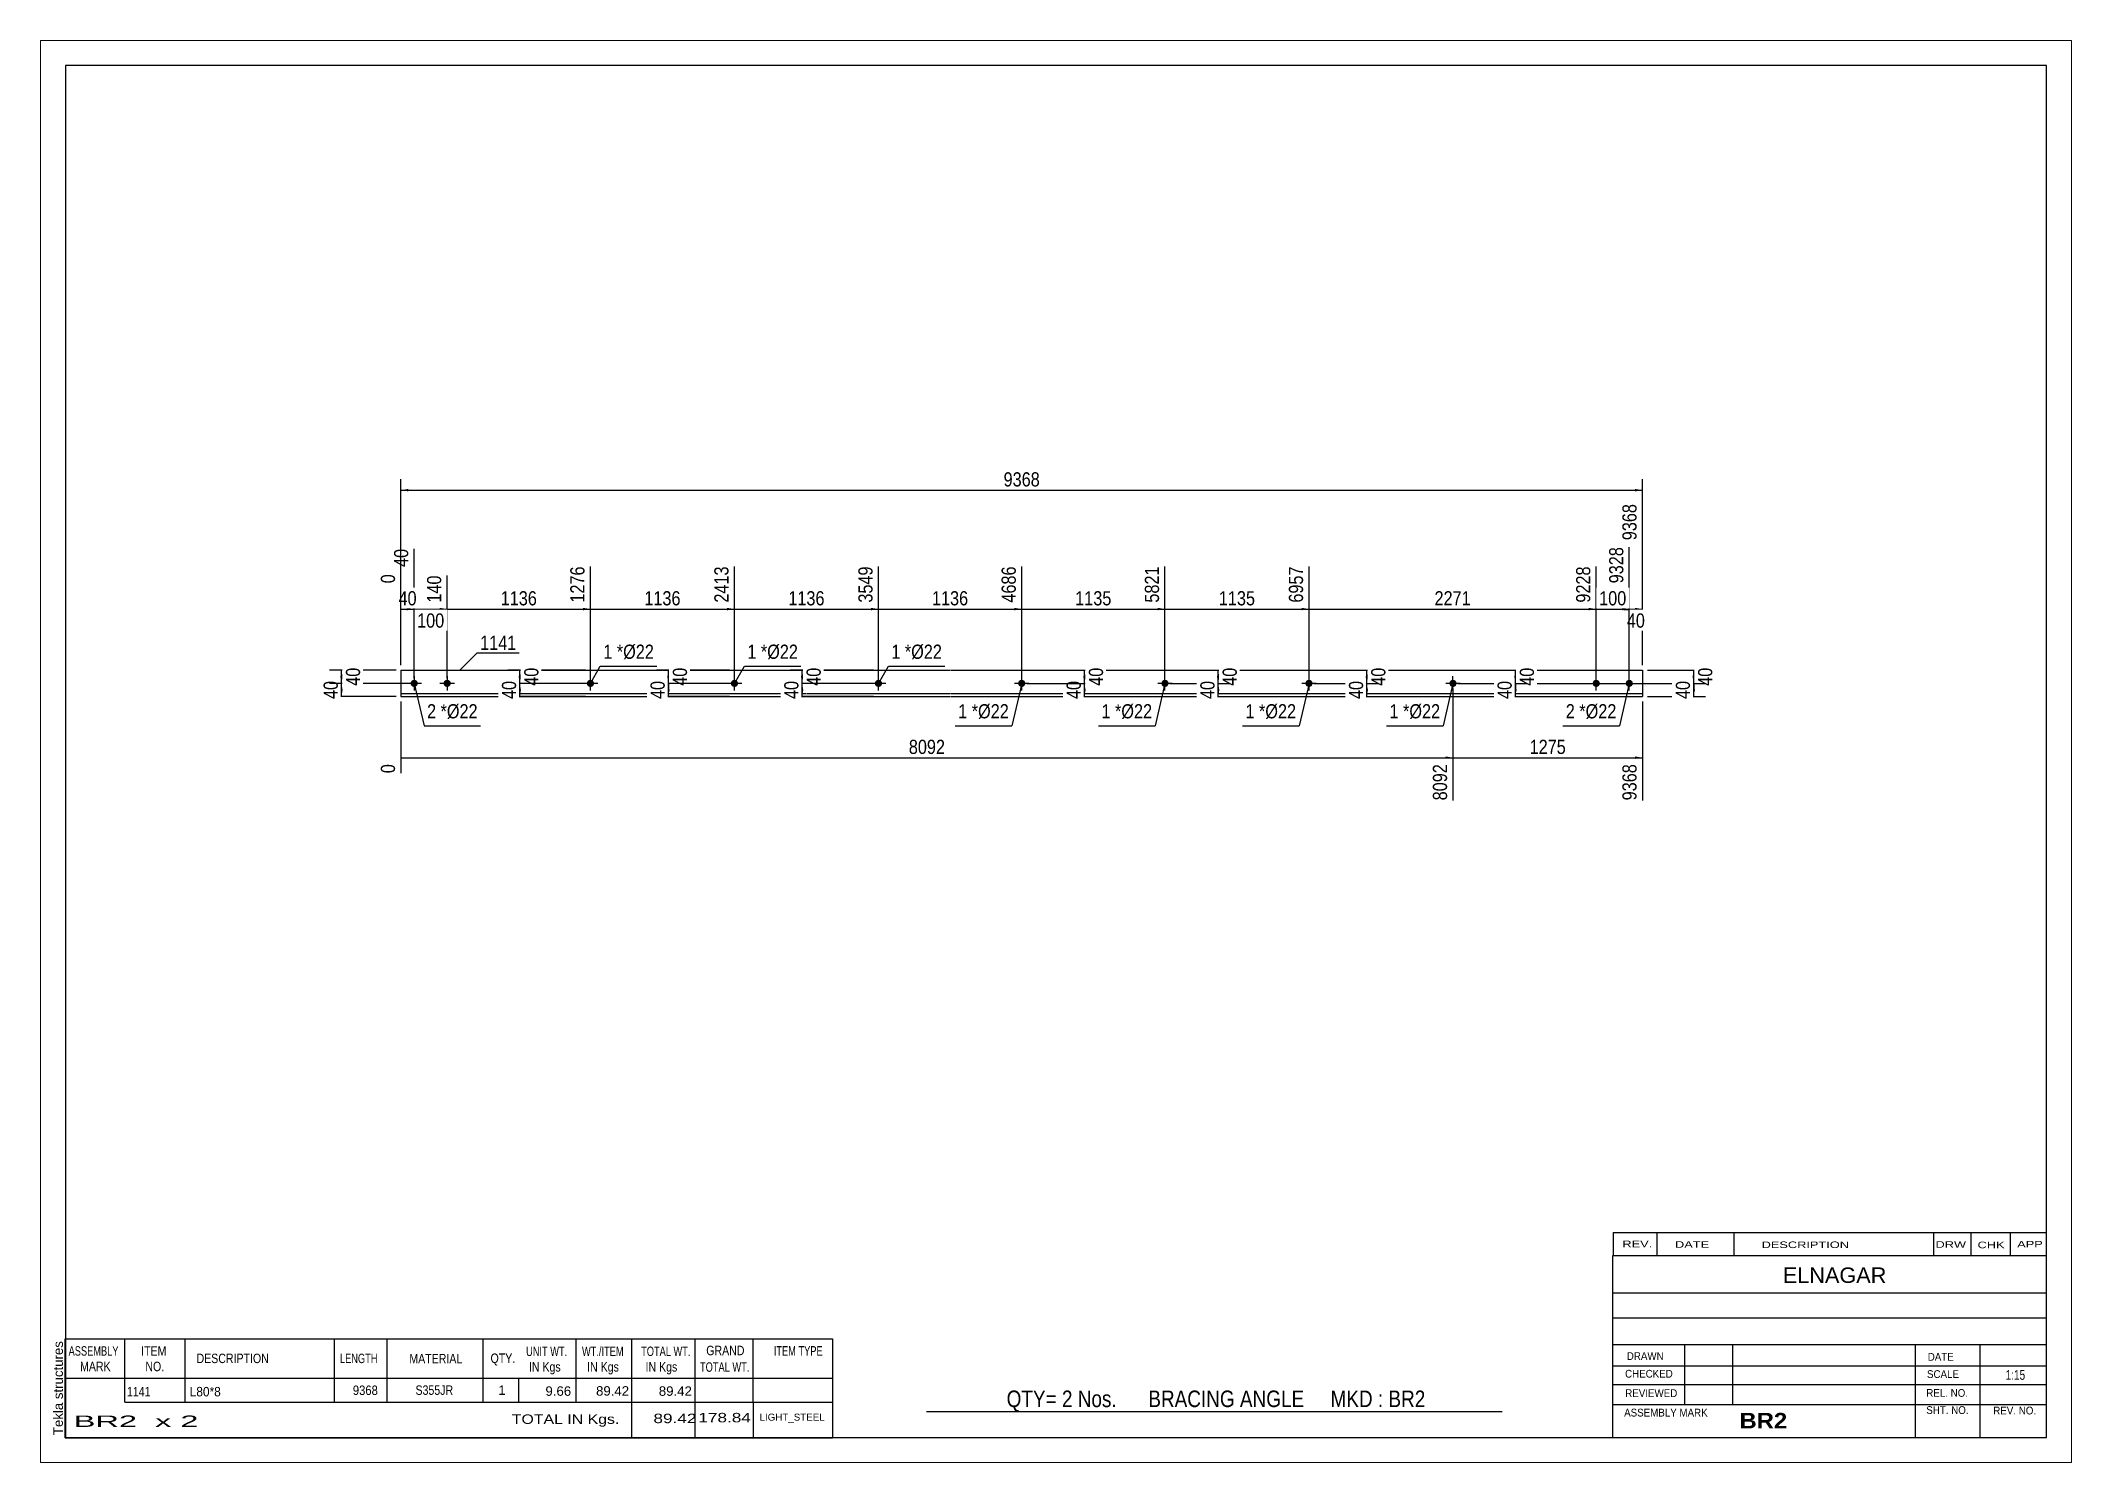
# Paper-space layout 'Layout1' of a CAD drawing. Header units: millimetres. Extents: x 0 to 410, y 0 to 287.
# The model-space entities are those that its viewports show. They can reach past a viewport. Long polylines and large blocks are cut down to what shows.
import ezdxf

# ---------------------------------------------------------------- set-up
doc = ezdxf.new("R2010")
doc.units = ezdxf.units.MM
doc.layers.add('Viewport layer', color=7, linetype='Continuous', plot=False)
doc.styles.add('Arial', font='ARIAL.TTF', dxfattribs={"height": 0.2})
doc.styles.add('Arial Bold', font='ARIALBD.TTF', dxfattribs={"height": 0.2})
doc.styles.add('Arial Narrow', font='ARIALN.TTF', dxfattribs={"height": 0.2})

# ---------------------------------------------------------------- blocks, each defined once
blk = doc.blocks.new('Unknown-629093396-2033')
at = {"color": 5, "linetype": 'Continuous'}
for p, q in [((405, 282), (5, 282)), ((5, 282), (5, 5)), ((405, 5), (405, 282)), ((5, 5), (405, 5))]:
    blk.add_line(p, q, dxfattribs=at)
at = {"color": 174, "linetype": 'Continuous', "style": 'Arial'}
blk.add_text('Tekla structures', height=1.9102, rotation=90, dxfattribs=at).set_placement((4.5, 5.5))
blk = doc.blocks.new('Bolt-629093396-1280 - 1228')
at = {"linetype": 'Continuous'}
blk.add_hatch(color=3, dxfattribs=at).paths.add_polyline_path([(139.35, 157.25, -1), (140.81, 157.25, -1)])
at = {"color": 3, "linetype": 'Continuous'}
for p, q in [((141.55, 157.25), (138.61, 157.25)), ((140.08, 155.78), (140.08, 158.72))]:
    blk.add_line(p, q, dxfattribs=at)
blk = doc.blocks.new('Bolt-629093396-1279 - 1228')
at = {"linetype": 'Continuous'}
blk.add_hatch(color=3, dxfattribs=at).paths.add_polyline_path([(110.27, 157.25, -1), (111.74, 157.25, -1)])
at = {"color": 3, "linetype": 'Continuous'}
for p, q in [((112.47, 157.25), (109.54, 157.25)), ((111, 155.78), (111, 158.72))]:
    blk.add_line(p, q, dxfattribs=at)
blk = doc.blocks.new('Part-629093396-1275 - 1228')
at = {"color": 2, "linetype": 'Continuous'}
for p, q in [((72.75, 159.92), (72.75, 154.58)), ((72.75, 159.92), (96.42, 159.92)), ((96.52, 159.92), (125.49, 159.92)), ((125.59, 159.92), (154.57, 159.92)), ((154.67, 159.92), (183.64, 159.92)), ((183.74, 159.92), (212.41, 159.92)), ((212.51, 159.92), (241.49, 159.92)), ((241.59, 159.92), (270.56, 159.92)), ((270.66, 159.92), (299.64, 159.92)), ((299.74, 159.92), (323.41, 159.92)), ((323.41, 159.92), (323.41, 154.58)), ((96.42, 155.12), (72.75, 155.12)), ((72.75, 154.58), (96.42, 154.58)), ((125.49, 155.12), (96.52, 155.12)), ((96.52, 154.58), (125.49, 154.58)), ((154.57, 155.12), (125.59, 155.12)), ((125.59, 154.58), (154.57, 154.58)), ((183.64, 155.12), (154.67, 155.12)), ((154.67, 154.58), (183.64, 154.58)), ((212.41, 155.12), (183.74, 155.12)), ((183.74, 154.58), (212.41, 154.58)), ((241.49, 155.12), (212.51, 155.12)), ((212.51, 154.58), (241.49, 154.58)), ((270.56, 155.12), (241.59, 155.12)), ((241.59, 154.58), (270.56, 154.58)), ((299.64, 155.12), (270.66, 155.12)), ((270.66, 154.58), (299.64, 154.58)), ((323.41, 155.12), (299.74, 155.12)), ((299.74, 154.58), (323.41, 154.58))]:
    blk.add_line(p, q, dxfattribs=at)
blk = doc.blocks.new('Bolt-629093396-1276 - 1228')
at = {"linetype": 'Continuous'}
for points in [[(75.42, 156.52, -1), (75.42, 157.98, -1)], [(82.08, 156.52, -1), (82.08, 157.98, -1)]]:
    blk.add_hatch(color=3, dxfattribs=at).paths.add_polyline_path(points)
at = {"color": 3, "linetype": 'Continuous'}
for p, q in [((76.88, 157.25), (73.95, 157.25)), ((75.42, 158.72), (75.42, 155.78)), ((83.55, 157.25), (80.62, 157.25)), ((82.08, 158.72), (82.08, 155.78))]:
    blk.add_line(p, q, dxfattribs=at)
blk = doc.blocks.new('Bolt-629093396-1277 - 1228')
at = {"linetype": 'Continuous'}
for points in [[(314.07, 157.98, -1), (314.07, 156.52, -1)], [(320.74, 157.98, -1), (320.74, 156.52, -1)]]:
    blk.add_hatch(color=3, dxfattribs=at).paths.add_polyline_path(points)
at = {"color": 3, "linetype": 'Continuous'}
for p, q in [((312.61, 157.25), (315.54, 157.25)), ((314.07, 155.78), (314.07, 158.72)), ((319.27, 157.25), (322.21, 157.25)), ((320.74, 155.78), (320.74, 158.72))]:
    blk.add_line(p, q, dxfattribs=at)
blk = doc.blocks.new('Bolt-629093396-1278 - 1228')
at = {"linetype": 'Continuous'}
blk.add_hatch(color=3, dxfattribs=at).paths.add_polyline_path([(198.08, 156.52, -1), (198.08, 157.98, -1)])
at = {"color": 3, "linetype": 'Continuous'}
for p, q in [((199.54, 157.25), (196.61, 157.25)), ((198.08, 155.78), (198.08, 158.72))]:
    blk.add_line(p, q, dxfattribs=at)
blk = doc.blocks.new('Bolt-629093396-1281 - 1228')
at = {"linetype": 'Continuous'}
blk.add_hatch(color=3, dxfattribs=at).paths.add_polyline_path([(168.42, 157.25, -1), (169.89, 157.25, -1)])
at = {"color": 3, "linetype": 'Continuous'}
for p, q in [((170.62, 157.25), (167.69, 157.25)), ((169.16, 155.78), (169.16, 158.72))]:
    blk.add_line(p, q, dxfattribs=at)
blk = doc.blocks.new('Bolt-629093396-1282 - 1228')
at = {"linetype": 'Continuous'}
blk.add_hatch(color=3, dxfattribs=at).paths.add_polyline_path([(226.27, 157.25, -1), (227.73, 157.25, -1)])
at = {"color": 3, "linetype": 'Continuous'}
for p, q in [((228.47, 157.25), (225.53, 157.25)), ((227, 155.78), (227, 158.72))]:
    blk.add_line(p, q, dxfattribs=at)
blk = doc.blocks.new('Bolt-629093396-1283 - 1228')
at = {"linetype": 'Continuous'}
blk.add_hatch(color=3, dxfattribs=at).paths.add_polyline_path([(255.34, 157.25, -1), (256.81, 157.25, -1)])
at = {"color": 3, "linetype": 'Continuous'}
for p, q in [((257.54, 157.25), (254.61, 157.25)), ((256.08, 155.78), (256.08, 158.72))]:
    blk.add_line(p, q, dxfattribs=at)
blk = doc.blocks.new('Bolt-629093396-1284 - 1228')
at = {"linetype": 'Continuous'}
blk.add_hatch(color=3, dxfattribs=at).paths.add_polyline_path([(284.42, 157.25, -1), (285.89, 157.25, -1)])
at = {"color": 3, "linetype": 'Continuous'}
for p, q in [((286.62, 157.25), (283.69, 157.25)), ((285.15, 155.78), (285.15, 158.72))]:
    blk.add_line(p, q, dxfattribs=at)
blk = doc.blocks.new('StraightDimension-629093396-1334 - 1228')
at = {"linetype": 'Continuous'}
for points in [[(210.5, 155.75), (210.75, 157.25), (211, 155.75)], [(211, 156.08), (210.75, 154.58), (210.5, 156.08)]]:
    blk.add_hatch(color=7, dxfattribs=at).paths.add_polyline_path(points)
at = {"color": 7, "linetype": 'Continuous'}
for p, q in [((199.08, 157.25), (213.15, 157.25)), ((210.75, 154.58), (210.75, 157.25)), ((199.08, 154.58), (213.15, 154.58))]:
    blk.add_line(p, q, dxfattribs=at)
at = {"color": 0}
blk.add_wipeout([(210.6, 158.34), (206.4, 158.34), (206.4, 153.49), (210.6, 153.49)], dxfattribs=at)
at = {"color": 3, "style": 'Arial Narrow'}
blk.add_text('40', height=2.863, rotation=90.0002, dxfattribs=at).set_placement((210, 154.09))
blk = doc.blocks.new('StraightDimension-629093396-1349 - 1228')
at = {"linetype": 'Continuous'}
for points in [[(126.5, 158.42), (126.75, 159.92), (127, 158.42)], [(127, 158.75), (126.75, 157.25), (126.5, 158.75)]]:
    blk.add_hatch(color=7, dxfattribs=at).paths.add_polyline_path(points)
at = {"color": 7, "linetype": 'Continuous'}
for p, q in [((139.08, 159.92), (124.35, 159.92)), ((126.75, 157.25), (126.75, 159.92)), ((139.08, 157.25), (124.35, 157.25))]:
    blk.add_line(p, q, dxfattribs=at)
at = {"color": 0}
blk.add_wipeout([(131.1, 161.01), (126.9, 161.01), (126.9, 156.16), (131.1, 156.16)], dxfattribs=at)
at = {"color": 3, "style": 'Arial Narrow'}
blk.add_text('40', height=2.863, rotation=90.0002, dxfattribs=at).set_placement((130.5, 156.76))
blk = doc.blocks.new('StraightDimension-629093396-1350 - 1228')
at = {"linetype": 'Continuous'}
for points in [[(126.5, 155.75), (126.75, 157.25), (127, 155.75)], [(127, 156.08), (126.75, 154.58), (126.5, 156.08)]]:
    blk.add_hatch(color=7, dxfattribs=at).paths.add_polyline_path(points)
at = {"color": 7, "linetype": 'Continuous'}
for p, q in [((139.08, 157.25), (124.5, 157.25)), ((126.75, 154.58), (126.75, 157.25)), ((139.08, 154.58), (124.5, 154.58))]:
    blk.add_line(p, q, dxfattribs=at)
at = {"color": 0}
blk.add_wipeout([(126.6, 158.34), (122.4, 158.34), (122.4, 153.49), (126.6, 153.49)], dxfattribs=at)
at = {"color": 3, "style": 'Arial Narrow'}
blk.add_text('40', height=2.863, rotation=90.0002, dxfattribs=at).set_placement((126, 154.09))
blk = doc.blocks.new('StraightDimension-629093396-1366 - 1228')
at = {"linetype": 'Continuous'}
for points in [[(60.5, 155.75), (60.75, 157.25), (61, 155.75)], [(61, 156.08), (60.75, 154.58), (60.5, 156.08)]]:
    blk.add_hatch(color=7, dxfattribs=at).paths.add_polyline_path(points)
at = {"color": 7, "linetype": 'Continuous'}
for p, q in [((74.42, 157.25), (58.5, 157.25)), ((60.75, 154.58), (60.75, 157.25)), ((71.75, 154.58), (58.5, 154.58))]:
    blk.add_line(p, q, dxfattribs=at)
at = {"color": 0}
blk.add_wipeout([(60.6, 158.34), (56.4, 158.34), (56.4, 153.49), (60.6, 153.49)], dxfattribs=at)
at = {"color": 3, "style": 'Arial Narrow'}
blk.add_text('40', height=2.863, rotation=90.0002, dxfattribs=at).set_placement((60, 154.09))
blk = doc.blocks.new('StraightDimension-629093396-1375 - 1228')
at = {"linetype": 'Continuous'}
blk.add_hatch(color=7, dxfattribs=at).paths.add_polyline_path([(312.57, 172.5), (314.07, 172.25), (312.57, 172)])
at = {"color": 7, "linetype": 'Continuous'}
for p, q in [((256.08, 158.25), (256.08, 180.86)), ((314.07, 158.25), (314.07, 180.86)), ((256.08, 172.25), (314.07, 172.25))]:
    blk.add_line(p, q, dxfattribs=at)
at = {"color": 0, "linetype": 'Continuous'}
blk.add_wipeout([(313.47, 181.46), (309.27, 181.46), (309.27, 172.95), (313.47, 172.95)], dxfattribs=at)
at = {"color": 0}
blk.add_wipeout([(289.33, 172.4), (289.33, 176.6), (280.82, 176.6), (280.82, 172.4)], dxfattribs=at)
at = {"color": 3, "linetype": 'Continuous', "style": 'Arial Narrow'}
blk.add_text('9228', height=2.863, rotation=90.0002, dxfattribs=at).set_placement((312.87, 173.55))
at = {"color": 3, "style": 'Arial Narrow'}
blk.add_text('2271', height=2.863, dxfattribs=at).set_placement((281.42, 173))
blk = doc.blocks.new('StraightDimension-629093396-1376 - 1228')
at = {"linetype": 'Continuous'}
blk.add_hatch(color=7, dxfattribs=at).paths.add_polyline_path([(254.58, 172.5), (256.08, 172.25), (254.58, 172)])
at = {"color": 7, "linetype": 'Continuous'}
for p, q in [((227, 158.25), (227, 180.86)), ((256.08, 158.25), (256.08, 180.86)), ((227, 172.25), (256.08, 172.25))]:
    blk.add_line(p, q, dxfattribs=at)
at = {"color": 0, "linetype": 'Continuous'}
blk.add_wipeout([(255.48, 181.46), (251.28, 181.46), (251.28, 172.95), (255.48, 172.95)], dxfattribs=at)
at = {"color": 0}
blk.add_wipeout([(245.79, 172.4), (245.79, 176.6), (237.28, 176.6), (237.28, 172.4)], dxfattribs=at)
at = {"color": 3, "linetype": 'Continuous', "style": 'Arial Narrow'}
blk.add_text('6957', height=2.863, rotation=90.0002, dxfattribs=at).set_placement((254.88, 173.55))
at = {"color": 3, "style": 'Arial Narrow'}
blk.add_text('1135', height=2.863, dxfattribs=at).set_placement((237.88, 173))
blk = doc.blocks.new('StraightDimension-629093396-1377 - 1228')
at = {"linetype": 'Continuous'}
blk.add_hatch(color=7, dxfattribs=at).paths.add_polyline_path([(225.5, 172.5), (227, 172.25), (225.5, 172)])
at = {"color": 7, "linetype": 'Continuous'}
for p, q in [((198.08, 158.25), (198.08, 180.86)), ((227, 158.25), (227, 180.86)), ((198.08, 172.25), (227, 172.25))]:
    blk.add_line(p, q, dxfattribs=at)
at = {"color": 0, "linetype": 'Continuous'}
blk.add_wipeout([(226.4, 181.46), (222.2, 181.46), (222.2, 172.95), (226.4, 172.95)], dxfattribs=at)
at = {"color": 0}
blk.add_wipeout([(216.8, 172.4), (216.8, 176.6), (208.28, 176.6), (208.28, 172.4)], dxfattribs=at)
at = {"color": 3, "linetype": 'Continuous', "style": 'Arial Narrow'}
blk.add_text('5821', height=2.863, rotation=90.0002, dxfattribs=at).set_placement((225.8, 173.55))
at = {"color": 3, "style": 'Arial Narrow'}
blk.add_text('1135', height=2.863, dxfattribs=at).set_placement((208.88, 173))
blk = doc.blocks.new('StraightDimension-629093396-1378 - 1228')
at = {"linetype": 'Continuous'}
blk.add_hatch(color=7, dxfattribs=at).paths.add_polyline_path([(196.58, 172.5), (198.08, 172.25), (196.58, 172)])
at = {"color": 7, "linetype": 'Continuous'}
for p, q in [((169.16, 158.25), (169.16, 180.86)), ((198.08, 158.25), (198.08, 180.86)), ((169.16, 172.25), (198.08, 172.25))]:
    blk.add_line(p, q, dxfattribs=at)
at = {"color": 0, "linetype": 'Continuous'}
blk.add_wipeout([(197.48, 181.46), (193.28, 181.46), (193.28, 172.95), (197.48, 172.95)], dxfattribs=at)
at = {"color": 0}
blk.add_wipeout([(187.87, 172.4), (187.87, 176.6), (179.36, 176.6), (179.36, 172.4)], dxfattribs=at)
at = {"color": 3, "linetype": 'Continuous', "style": 'Arial Narrow'}
blk.add_text('4686', height=2.863, rotation=90.0002, dxfattribs=at).set_placement((196.88, 173.55))
at = {"color": 3, "style": 'Arial Narrow'}
blk.add_text('1136', height=2.863, dxfattribs=at).set_placement((179.96, 173))
blk = doc.blocks.new('StraightDimension-629093396-1379 - 1228')
at = {"linetype": 'Continuous'}
blk.add_hatch(color=7, dxfattribs=at).paths.add_polyline_path([(167.66, 172.5), (169.16, 172.25), (167.66, 172)])
at = {"color": 7, "linetype": 'Continuous'}
for p, q in [((140.08, 158.25), (140.08, 180.86)), ((169.16, 158.25), (169.16, 180.86)), ((140.08, 172.25), (169.16, 172.25))]:
    blk.add_line(p, q, dxfattribs=at)
at = {"color": 0, "linetype": 'Continuous'}
blk.add_wipeout([(168.56, 181.46), (164.36, 181.46), (164.36, 172.95), (168.56, 172.95)], dxfattribs=at)
at = {"color": 0}
blk.add_wipeout([(158.88, 172.4), (158.88, 176.6), (150.36, 176.6), (150.36, 172.4)], dxfattribs=at)
at = {"color": 3, "linetype": 'Continuous', "style": 'Arial Narrow'}
blk.add_text('3549', height=2.863, rotation=90.0002, dxfattribs=at).set_placement((167.96, 173.55))
at = {"color": 3, "style": 'Arial Narrow'}
blk.add_text('1136', height=2.863, dxfattribs=at).set_placement((150.96, 173))
blk = doc.blocks.new('StraightDimension-629093396-1380 - 1228')
at = {"linetype": 'Continuous'}
blk.add_hatch(color=7, dxfattribs=at).paths.add_polyline_path([(138.58, 172.5), (140.08, 172.25), (138.58, 172)])
at = {"color": 7, "linetype": 'Continuous'}
for p, q in [((111, 158.25), (111, 180.86)), ((140.08, 158.25), (140.08, 180.86)), ((111, 172.25), (140.08, 172.25))]:
    blk.add_line(p, q, dxfattribs=at)
at = {"color": 0, "linetype": 'Continuous'}
blk.add_wipeout([(139.48, 181.46), (135.28, 181.46), (135.28, 172.95), (139.48, 172.95)], dxfattribs=at)
at = {"color": 0}
blk.add_wipeout([(129.8, 172.4), (129.8, 176.6), (121.29, 176.6), (121.29, 172.4)], dxfattribs=at)
at = {"color": 3, "linetype": 'Continuous', "style": 'Arial Narrow'}
blk.add_text('2413', height=2.863, rotation=90.0002, dxfattribs=at).set_placement((138.88, 173.55))
at = {"color": 3, "style": 'Arial Narrow'}
blk.add_text('1136', height=2.863, dxfattribs=at).set_placement((121.89, 173))
blk = doc.blocks.new('StraightDimension-629093396-1381 - 1228')
at = {"linetype": 'Continuous'}
blk.add_hatch(color=7, dxfattribs=at).paths.add_polyline_path([(109.5, 172.5), (111, 172.25), (109.5, 172)])
at = {"color": 7, "linetype": 'Continuous'}
for p, q in [((111, 158.25), (111, 180.86)), ((82.08, 158.25), (82.08, 179.03)), ((82.08, 172.25), (111, 172.25))]:
    blk.add_line(p, q, dxfattribs=at)
at = {"color": 0, "linetype": 'Continuous'}
blk.add_wipeout([(110.4, 181.46), (106.2, 181.46), (106.2, 172.95), (110.4, 172.95)], dxfattribs=at)
at = {"color": 0}
blk.add_wipeout([(100.8, 172.4), (100.8, 176.6), (92.29, 176.6), (92.29, 172.4)], dxfattribs=at)
at = {"color": 3, "linetype": 'Continuous', "style": 'Arial Narrow'}
blk.add_text('1276', height=2.863, rotation=90.0002, dxfattribs=at).set_placement((109.8, 173.55))
at = {"color": 3, "style": 'Arial Narrow'}
blk.add_text('1136', height=2.863, dxfattribs=at).set_placement((92.89, 173))
blk = doc.blocks.new('StraightDimension-629093396-1317 - 1228')
at = {"linetype": 'Continuous'}
for points in [[(267.5, 158.42), (267.75, 159.92), (268, 158.42)], [(268, 158.75), (267.75, 157.25), (267.5, 158.75)]]:
    blk.add_hatch(color=7, dxfattribs=at).paths.add_polyline_path(points)
at = {"color": 7, "linetype": 'Continuous'}
for p, q in [((257.08, 159.92), (270, 159.92)), ((267.75, 157.25), (267.75, 159.92)), ((257.08, 157.25), (270, 157.25))]:
    blk.add_line(p, q, dxfattribs=at)
at = {"color": 0}
blk.add_wipeout([(272.1, 161.01), (267.9, 161.01), (267.9, 156.16), (272.1, 156.16)], dxfattribs=at)
at = {"color": 3, "style": 'Arial Narrow'}
blk.add_text('40', height=2.863, rotation=90.0002, dxfattribs=at).set_placement((271.5, 156.76))
blk = doc.blocks.new('StraightDimension-629093396-1382 - 1228')
at = {"linetype": 'Continuous'}
blk.add_hatch(color=7, dxfattribs=at).paths.add_polyline_path([(80.58, 172.5), (82.08, 172.25), (80.58, 172)])
at = {"color": 7, "linetype": 'Continuous'}
for p, q in [((75.42, 158.25), (75.42, 184.41)), ((82.08, 158.25), (82.08, 179.03)), ((75.42, 172.25), (82.08, 172.25))]:
    blk.add_line(p, q, dxfattribs=at)
at = {"color": 0}
blk.add_wipeout([(82.09, 167.9), (82.09, 172.1), (75.41, 172.1), (75.41, 167.9)], dxfattribs=at)
at = {"color": 0, "linetype": 'Continuous'}
blk.add_wipeout([(81.48, 179.63), (77.28, 179.63), (77.28, 172.95), (81.48, 172.95)], dxfattribs=at)
at = {"color": 3, "linetype": 'Continuous', "style": 'Arial Narrow'}
blk.add_text('140', height=2.863, rotation=90.0002, dxfattribs=at).set_placement((80.88, 173.55))
at = {"color": 3, "style": 'Arial Narrow'}
blk.add_text('100', height=2.863, dxfattribs=at).set_placement((76.01, 168.5))
blk = doc.blocks.new('StraightDimension-629093396-1318 - 1228')
at = {"linetype": 'Continuous'}
for points in [[(267.5, 155.75), (267.75, 157.25), (268, 155.75)], [(268, 156.08), (267.75, 154.58), (267.5, 156.08)]]:
    blk.add_hatch(color=7, dxfattribs=at).paths.add_polyline_path(points)
at = {"color": 7, "linetype": 'Continuous'}
for p, q in [((257.08, 157.25), (270.15, 157.25)), ((267.75, 154.58), (267.75, 157.25)), ((257.08, 154.58), (270.15, 154.58))]:
    blk.add_line(p, q, dxfattribs=at)
at = {"color": 0}
blk.add_wipeout([(267.6, 158.34), (263.4, 158.34), (263.4, 153.49), (267.6, 153.49)], dxfattribs=at)
at = {"color": 3, "style": 'Arial Narrow'}
blk.add_text('40', height=2.863, rotation=90.0002, dxfattribs=at).set_placement((267, 154.09))
blk = doc.blocks.new('StraightDimension-629093396-1383 - 1228')
at = {"linetype": 'Continuous'}
blk.add_hatch(color=7, dxfattribs=at).paths.add_polyline_path([(73.92, 172.5), (75.42, 172.25), (73.92, 172)])
at = {"color": 7, "linetype": 'Continuous'}
for p, q in [((75.42, 158.25), (75.42, 184.41)), ((72.75, 160.92), (72.75, 179.28)), ((72.75, 172.25), (75.42, 172.25))]:
    blk.add_line(p, q, dxfattribs=at)
at = {"color": 0, "linetype": 'Continuous'}
blk.add_wipeout([(74.82, 185.01), (70.62, 185.01), (70.62, 180.15), (74.82, 180.15)], dxfattribs=at)
at = {"color": 0}
blk.add_wipeout([(76.51, 172.4), (76.51, 176.6), (71.66, 176.6), (71.66, 172.4)], dxfattribs=at)
at = {"color": 0, "linetype": 'Continuous'}
blk.add_wipeout([(72.15, 179.88), (67.95, 179.88), (67.95, 176.85), (72.15, 176.85)], dxfattribs=at)
at = {"color": 3, "linetype": 'Continuous', "style": 'Arial Narrow'}
for s, height, p in [('40', 2.863, (74.22, 180.75)), ('0', 2.86, (71.55, 177.45))]:
    blk.add_text(s, height=height, rotation=90.0002, dxfattribs=at).set_placement(p)
at = {"color": 3, "style": 'Arial Narrow'}
blk.add_text('40', height=2.863, dxfattribs=at).set_placement((72.26, 173))
blk = doc.blocks.new('StraightDimension-629093396-1298 - 1228')
at = {"linetype": 'Continuous'}
for points in [[(333.5, 158.42), (333.75, 159.92), (334, 158.42)], [(334, 158.75), (333.75, 157.25), (333.5, 158.75)]]:
    blk.add_hatch(color=7, dxfattribs=at).paths.add_polyline_path(points)
at = {"color": 7, "linetype": 'Continuous'}
for p, q in [((324.41, 159.92), (336, 159.92)), ((333.75, 157.25), (333.75, 159.92)), ((286.15, 157.25), (336, 157.25))]:
    blk.add_line(p, q, dxfattribs=at)
at = {"color": 0}
blk.add_wipeout([(338.1, 161.01), (333.9, 161.01), (333.9, 156.16), (338.1, 156.16)], dxfattribs=at)
at = {"color": 3, "style": 'Arial Narrow'}
blk.add_text('40', height=2.863, rotation=90.0002, dxfattribs=at).set_placement((337.5, 156.76))
blk = doc.blocks.new('StraightDimension-629093396-1427 - 1228')
at = {"linetype": 'Continuous'}
for points in [[(74.25, 196), (72.75, 196.25), (74.25, 196.5)], [(321.91, 196.5), (323.41, 196.25), (321.91, 196)]]:
    blk.add_hatch(color=7, dxfattribs=at).paths.add_polyline_path(points)
at = {"color": 7, "linetype": 'Continuous'}
for p, q in [((72.75, 160.92), (72.75, 198.5)), ((323.41, 160.92), (323.41, 198.5)), ((72.75, 196.25), (323.41, 196.25))]:
    blk.add_line(p, q, dxfattribs=at)
at = {"color": 0}
blk.add_wipeout([(202.33, 196.4), (202.33, 200.6), (193.82, 200.6), (193.82, 196.4)], dxfattribs=at)
at = {"color": 3, "style": 'Arial Narrow'}
blk.add_text('9368', height=2.863, dxfattribs=at).set_placement((194.42, 197))
blk = doc.blocks.new('StraightDimension-629093396-1299 - 1228')
at = {"linetype": 'Continuous'}
for points in [[(333.5, 155.75), (333.75, 157.25), (334, 155.75)], [(334, 156.08), (333.75, 154.58), (333.5, 156.08)]]:
    blk.add_hatch(color=7, dxfattribs=at).paths.add_polyline_path(points)
at = {"color": 7, "linetype": 'Continuous'}
for p, q in [((286.15, 157.25), (336.15, 157.25)), ((333.75, 154.58), (333.75, 157.25)), ((324.41, 154.58), (336.15, 154.58))]:
    blk.add_line(p, q, dxfattribs=at)
at = {"color": 0}
blk.add_wipeout([(333.6, 158.34), (329.4, 158.34), (329.4, 153.49), (333.6, 153.49)], dxfattribs=at)
at = {"color": 3, "style": 'Arial Narrow'}
blk.add_text('40', height=2.863, rotation=90.0002, dxfattribs=at).set_placement((333, 154.09))
blk = doc.blocks.new('StraightDimension-629093396-1373 - 1228')
at = {"linetype": 'Continuous'}
blk.add_hatch(color=7, dxfattribs=at).paths.add_polyline_path([(321.91, 172.5), (323.41, 172.25), (321.91, 172)])
at = {"color": 7, "linetype": 'Continuous'}
for p, q in [((323.41, 160.92), (323.41, 193.46)), ((320.74, 158.25), (320.74, 184.76)), ((320.74, 172.25), (323.41, 172.25))]:
    blk.add_line(p, q, dxfattribs=at)
at = {"color": 0, "linetype": 'Continuous'}
blk.add_wipeout([(322.81, 194.06), (318.61, 194.06), (318.61, 185.55), (322.81, 185.55)], dxfattribs=at)
at = {"color": 0}
blk.add_wipeout([(324.5, 167.9), (324.5, 172.1), (319.64, 172.1), (319.64, 167.9)], dxfattribs=at)
at = {"color": 3, "linetype": 'Continuous', "style": 'Arial Narrow'}
blk.add_text('9368', height=2.863, rotation=90.0002, dxfattribs=at).set_placement((322.21, 186.15))
at = {"color": 3, "style": 'Arial Narrow'}
blk.add_text('40', height=2.863, dxfattribs=at).set_placement((320.24, 168.5))
blk = doc.blocks.new('StraightDimension-629093396-1309 - 1228')
at = {"linetype": 'Continuous'}
for points in [[(297.5, 158.42), (297.75, 159.92), (298, 158.42)], [(298, 158.75), (297.75, 157.25), (297.5, 158.75)]]:
    blk.add_hatch(color=7, dxfattribs=at).paths.add_polyline_path(points)
at = {"color": 7, "linetype": 'Continuous'}
for p, q in [((286.15, 159.92), (300, 159.92)), ((297.75, 157.25), (297.75, 159.92)), ((286.15, 157.25), (300, 157.25))]:
    blk.add_line(p, q, dxfattribs=at)
at = {"color": 0}
blk.add_wipeout([(302.1, 161.01), (297.9, 161.01), (297.9, 156.16), (302.1, 156.16)], dxfattribs=at)
at = {"color": 3, "style": 'Arial Narrow'}
blk.add_text('40', height=2.863, rotation=90.0002, dxfattribs=at).set_placement((301.5, 156.76))
blk = doc.blocks.new('StraightDimension-629093396-1374 - 1228')
at = {"linetype": 'Continuous'}
blk.add_hatch(color=7, dxfattribs=at).paths.add_polyline_path([(319.24, 172.5), (320.74, 172.25), (319.24, 172)])
at = {"color": 7, "linetype": 'Continuous'}
for p, q in [((320.74, 158.25), (320.74, 184.76)), ((314.07, 158.25), (314.07, 180.86)), ((314.07, 172.25), (320.74, 172.25))]:
    blk.add_line(p, q, dxfattribs=at)
at = {"color": 0}
blk.add_wipeout([(320.75, 172.4), (320.75, 176.6), (314.06, 176.6), (314.06, 172.4)], dxfattribs=at)
at = {"color": 0, "linetype": 'Continuous'}
blk.add_wipeout([(320.14, 185.36), (315.94, 185.36), (315.94, 176.85), (320.14, 176.85)], dxfattribs=at)
at = {"color": 3, "linetype": 'Continuous', "style": 'Arial Narrow'}
blk.add_text('9328', height=2.863, rotation=90.0002, dxfattribs=at).set_placement((319.54, 177.45))
at = {"color": 3, "style": 'Arial Narrow'}
blk.add_text('100', height=2.863, dxfattribs=at).set_placement((314.66, 173))
blk = doc.blocks.new('StraightDimension-629093396-1310 - 1228')
at = {"linetype": 'Continuous'}
for points in [[(297.5, 155.75), (297.75, 157.25), (298, 155.75)], [(298, 156.08), (297.75, 154.58), (297.5, 156.08)]]:
    blk.add_hatch(color=7, dxfattribs=at).paths.add_polyline_path(points)
at = {"color": 7, "linetype": 'Continuous'}
for p, q in [((286.15, 157.25), (300.15, 157.25)), ((297.75, 154.58), (297.75, 157.25)), ((286.15, 154.58), (300.15, 154.58))]:
    blk.add_line(p, q, dxfattribs=at)
at = {"color": 0}
blk.add_wipeout([(297.6, 158.34), (293.4, 158.34), (293.4, 153.49), (297.6, 153.49)], dxfattribs=at)
at = {"color": 3, "style": 'Arial Narrow'}
blk.add_text('40', height=2.863, rotation=90.0002, dxfattribs=at).set_placement((297, 154.09))
blk = doc.blocks.new('StraightDimension-629093396-1325 - 1228')
at = {"linetype": 'Continuous'}
for points in [[(237.5, 158.42), (237.75, 159.92), (238, 158.42)], [(238, 158.75), (237.75, 157.25), (237.5, 158.75)]]:
    blk.add_hatch(color=7, dxfattribs=at).paths.add_polyline_path(points)
at = {"color": 7, "linetype": 'Continuous'}
for p, q in [((228, 159.92), (240, 159.92)), ((237.75, 157.25), (237.75, 159.92)), ((228, 157.25), (240, 157.25))]:
    blk.add_line(p, q, dxfattribs=at)
at = {"color": 0}
blk.add_wipeout([(242.1, 161.01), (237.9, 161.01), (237.9, 156.16), (242.1, 156.16)], dxfattribs=at)
at = {"color": 3, "style": 'Arial Narrow'}
blk.add_text('40', height=2.863, rotation=90.0002, dxfattribs=at).set_placement((241.5, 156.76))
blk = doc.blocks.new('StraightDimension-629093396-1326 - 1228')
at = {"linetype": 'Continuous'}
for points in [[(237.5, 155.75), (237.75, 157.25), (238, 155.75)], [(238, 156.08), (237.75, 154.58), (237.5, 156.08)]]:
    blk.add_hatch(color=7, dxfattribs=at).paths.add_polyline_path(points)
at = {"color": 7, "linetype": 'Continuous'}
for p, q in [((228, 157.25), (240.15, 157.25)), ((237.75, 154.58), (237.75, 157.25)), ((228, 154.58), (240.15, 154.58))]:
    blk.add_line(p, q, dxfattribs=at)
at = {"color": 0}
blk.add_wipeout([(237.6, 158.34), (233.4, 158.34), (233.4, 153.49), (237.6, 153.49)], dxfattribs=at)
at = {"color": 3, "style": 'Arial Narrow'}
blk.add_text('40', height=2.863, rotation=90.0002, dxfattribs=at).set_placement((237, 154.09))
blk = doc.blocks.new('StraightDimension-629093396-1333 - 1228')
at = {"linetype": 'Continuous'}
for points in [[(210.5, 158.42), (210.75, 159.92), (211, 158.42)], [(211, 158.75), (210.75, 157.25), (210.5, 158.75)]]:
    blk.add_hatch(color=7, dxfattribs=at).paths.add_polyline_path(points)
at = {"color": 7, "linetype": 'Continuous'}
for p, q in [((199.08, 159.92), (213, 159.92)), ((210.75, 157.25), (210.75, 159.92)), ((199.08, 157.25), (213, 157.25))]:
    blk.add_line(p, q, dxfattribs=at)
at = {"color": 0}
blk.add_wipeout([(215.1, 161.01), (210.9, 161.01), (210.9, 156.16), (215.1, 156.16)], dxfattribs=at)
at = {"color": 3, "style": 'Arial Narrow'}
blk.add_text('40', height=2.863, rotation=90.0002, dxfattribs=at).set_placement((214.5, 156.76))
blk = doc.blocks.new('StraightDimension-629093396-1341 - 1228')
at = {"linetype": 'Continuous'}
for points in [[(153.5, 158.42), (153.75, 159.92), (154, 158.42)], [(154, 158.75), (153.75, 157.25), (153.5, 158.75)]]:
    blk.add_hatch(color=7, dxfattribs=at).paths.add_polyline_path(points)
at = {"color": 7, "linetype": 'Continuous'}
for p, q in [((168.16, 159.92), (151.35, 159.92)), ((153.75, 157.25), (153.75, 159.92)), ((168.16, 157.25), (151.35, 157.25))]:
    blk.add_line(p, q, dxfattribs=at)
at = {"color": 0}
blk.add_wipeout([(158.1, 161.01), (153.9, 161.01), (153.9, 156.16), (158.1, 156.16)], dxfattribs=at)
at = {"color": 3, "style": 'Arial Narrow'}
blk.add_text('40', height=2.863, rotation=90.0002, dxfattribs=at).set_placement((157.5, 156.76))
blk = doc.blocks.new('StraightDimension-629093396-1342 - 1228')
at = {"linetype": 'Continuous'}
for points in [[(153.5, 155.75), (153.75, 157.25), (154, 155.75)], [(154, 156.08), (153.75, 154.58), (153.5, 156.08)]]:
    blk.add_hatch(color=7, dxfattribs=at).paths.add_polyline_path(points)
at = {"color": 7, "linetype": 'Continuous'}
for p, q in [((168.16, 157.25), (151.5, 157.25)), ((153.75, 154.58), (153.75, 157.25)), ((168.16, 154.58), (151.5, 154.58))]:
    blk.add_line(p, q, dxfattribs=at)
at = {"color": 0}
blk.add_wipeout([(153.6, 158.34), (149.4, 158.34), (149.4, 153.49), (153.6, 153.49)], dxfattribs=at)
at = {"color": 3, "style": 'Arial Narrow'}
blk.add_text('40', height=2.863, rotation=90.0002, dxfattribs=at).set_placement((153, 154.09))
blk = doc.blocks.new('StraightDimension-629093396-1357 - 1228')
at = {"linetype": 'Continuous'}
for points in [[(96.5, 158.42), (96.75, 159.92), (97, 158.42)], [(97, 158.75), (96.75, 157.25), (96.5, 158.75)]]:
    blk.add_hatch(color=7, dxfattribs=at).paths.add_polyline_path(points)
at = {"color": 7, "linetype": 'Continuous'}
for p, q in [((110, 159.92), (94.35, 159.92)), ((96.75, 157.25), (96.75, 159.92)), ((110, 157.25), (94.35, 157.25))]:
    blk.add_line(p, q, dxfattribs=at)
at = {"color": 0}
blk.add_wipeout([(101.1, 161.01), (96.9, 161.01), (96.9, 156.16), (101.1, 156.16)], dxfattribs=at)
at = {"color": 3, "style": 'Arial Narrow'}
blk.add_text('40', height=2.863, rotation=90.0002, dxfattribs=at).set_placement((100.5, 156.76))
blk = doc.blocks.new('StraightDimension-629093396-1358 - 1228')
at = {"linetype": 'Continuous'}
for points in [[(96.5, 155.75), (96.75, 157.25), (97, 155.75)], [(97, 156.08), (96.75, 154.58), (96.5, 156.08)]]:
    blk.add_hatch(color=7, dxfattribs=at).paths.add_polyline_path(points)
at = {"color": 7, "linetype": 'Continuous'}
for p, q in [((110, 157.25), (94.5, 157.25)), ((96.75, 154.58), (96.75, 157.25)), ((110, 154.58), (94.5, 154.58))]:
    blk.add_line(p, q, dxfattribs=at)
at = {"color": 0}
blk.add_wipeout([(96.6, 158.34), (92.4, 158.34), (92.4, 153.49), (96.6, 153.49)], dxfattribs=at)
at = {"color": 3, "style": 'Arial Narrow'}
blk.add_text('40', height=2.863, rotation=90.0002, dxfattribs=at).set_placement((96, 154.09))
blk = doc.blocks.new('StraightDimension-629093396-1365 - 1228')
at = {"linetype": 'Continuous'}
for points in [[(60.5, 158.42), (60.75, 159.92), (61, 158.42)], [(61, 158.75), (60.75, 157.25), (60.5, 158.75)]]:
    blk.add_hatch(color=7, dxfattribs=at).paths.add_polyline_path(points)
at = {"color": 7, "linetype": 'Continuous'}
for p, q in [((71.75, 159.92), (58.35, 159.92)), ((60.75, 157.25), (60.75, 159.92)), ((74.42, 157.25), (58.35, 157.25))]:
    blk.add_line(p, q, dxfattribs=at)
at = {"color": 0}
blk.add_wipeout([(65.1, 161.01), (60.9, 161.01), (60.9, 156.16), (65.1, 156.16)], dxfattribs=at)
at = {"color": 3, "style": 'Arial Narrow'}
blk.add_text('40', height=2.863, rotation=90.0002, dxfattribs=at).set_placement((64.5, 156.76))
blk = doc.blocks.new('StraightDimension-629093396-1417 - 1228')
at = {"linetype": 'Continuous'}
blk.add_hatch(color=7, dxfattribs=at).paths.add_polyline_path([(321.91, 142.5), (323.41, 142.25), (321.91, 142)])
at = {"color": 7, "linetype": 'Continuous'}
for p, q in [((285.15, 156.25), (285.15, 133.64)), ((323.41, 153.58), (323.41, 133.64)), ((285.15, 142.25), (323.41, 142.25))]:
    blk.add_line(p, q, dxfattribs=at)
at = {"color": 0}
blk.add_wipeout([(308.54, 142.4), (308.54, 146.6), (300.02, 146.6), (300.02, 142.4)], dxfattribs=at)
at = {"color": 0, "linetype": 'Continuous'}
blk.add_wipeout([(322.81, 141.55), (318.61, 141.55), (318.61, 133.04), (322.81, 133.04)], dxfattribs=at)
at = {"color": 3, "style": 'Arial Narrow'}
blk.add_text('1275', height=2.863, dxfattribs=at).set_placement((300.62, 143))
at = {"color": 3, "linetype": 'Continuous', "style": 'Arial Narrow'}
blk.add_text('9368', height=2.863, rotation=90.0002, dxfattribs=at).set_placement((322.21, 133.64))
blk = doc.blocks.new('StraightDimension-629093396-1418 - 1228')
at = {"linetype": 'Continuous'}
blk.add_hatch(color=7, dxfattribs=at).paths.add_polyline_path([(283.65, 142.5), (285.15, 142.25), (283.65, 142)])
at = {"color": 7, "linetype": 'Continuous'}
for p, q in [((285.15, 156.25), (285.15, 133.64)), ((72.75, 153.58), (72.75, 139.12)), ((72.75, 142.25), (285.15, 142.25))]:
    blk.add_line(p, q, dxfattribs=at)
at = {"color": 0}
blk.add_wipeout([(183.21, 142.4), (183.21, 146.6), (174.69, 146.6), (174.69, 142.4)], dxfattribs=at)
at = {"color": 0, "linetype": 'Continuous'}
for points in [[(72.15, 141.55), (67.95, 141.55), (67.95, 138.52), (72.15, 138.52)], [(284.55, 141.55), (280.35, 141.55), (280.35, 133.04), (284.55, 133.04)]]:
    blk.add_wipeout(points, dxfattribs=at)
at = {"color": 3, "style": 'Arial Narrow'}
blk.add_text('8092', height=2.863, dxfattribs=at).set_placement((175.29, 143))
at = {"color": 3, "linetype": 'Continuous', "style": 'Arial Narrow'}
for s, height, p in [('0', 2.86, (71.55, 139.12)), ('8092', 2.863, (283.95, 133.64))]:
    blk.add_text(s, height=height, rotation=90.0002, dxfattribs=at).set_placement(p)
blk = doc.blocks.new('CBS_BOM-629093396-2462')
at = {"color": 7, "linetype": 'Continuous'}
for p, q in [((4.97, 16.97), (4.97, 24.97)), ((4.97, 24.97), (159.89, 24.97)), ((16.97, 16.97), (16.97, 24.97)), ((29.16, 16.97), (29.16, 24.97)), ((59.32, 16.97), (59.32, 24.97)), ((70, 16.97), (70, 24.97)), ((89.32, 16.97), (89.32, 24.97)), ((108.12, 16.97), (108.12, 24.97)), ((119.33, 16.97), (119.33, 24.97)), ((132.12, 16.97), (132.12, 24.97)), ((143.87, 16.97), (143.87, 24.97)), ((159.89, 24.96), (159.89, 16.98)), ((4.97, 16.97), (159.89, 16.97)), ((4.97, 12.17), (4.97, 16.97)), ((16.97, 12.17), (16.97, 16.97)), ((29.16, 12.17), (29.16, 16.97)), ((59.32, 12.17), (59.32, 16.97)), ((70, 12.17), (70, 16.97)), ((89.32, 12.17), (89.32, 16.97)), ((96.58, 12.17), (96.58, 16.97)), ((108.12, 12.17), (108.12, 16.97)), ((119.33, 12.17), (119.33, 16.97)), ((132.12, 12.17), (132.12, 16.97)), ((143.89, 12.17), (143.89, 16.97)), ((159.89, 16.97), (159.89, 12.17)), ((4.97, 4.97), (4.97, 12.15)), ((16.97, 12.17), (159.89, 12.17)), ((119.33, 4.97), (119.33, 12.15)), ((132.12, 4.97), (132.12, 12.15)), ((143.93, 4.97), (143.93, 12.15)), ((159.89, 12.17), (159.89, 4.97)), ((4.97, 4.97), (159.89, 4.97))]:
    blk.add_line(p, q, dxfattribs=at)
at = {"color": 3, "linetype": 'Continuous', "style": 'Arial'}
for s, height, width, p in [('ASSEMBLY', 1.91, 0.7, (5.65, 21.54)), ('ITEM', 1.91, 0.8, (20.3, 21.54)), ('DESCRIPTION', 1.9102, 0.8, (31.48, 20.04)), ('LENGTH', 1.91, 0.7, (60.43, 20.04)), ('MATERIAL', 1.91, 0.8, (74.45, 19.99)), ('QTY.', 1.91, 0.8, (90.84, 20.07)), ('UNIT WT.', 1.91, 0.7, (98.01, 21.47)), ('WT./ITEM', 1.91, 0.7, (109.3, 21.47)), ('TOTAL WT.', 1.91, 0.7, (121.24, 21.47)), ('GRAND', 1.91, 0.8, (134.39, 21.63)), ('ITEM TYPE', 1.91, 0.7, (148.03, 21.55)), ('MARK', 1.91, 0.8, (7.97, 18.41)), ('NO.', 1.91, 0.8, (21.15, 18.41)), ('IN Kgs', 1.91, 0.8, (98.59, 18.33)), ('IN Kgs', 1.91, 0.8, (110.34, 18.33)), ('IN Kgs', 1.91, 0.8, (122.13, 18.33)), ('TOTAL WT.', 1.91, 0.7, (133.13, 18.29))]:
    blk.add_text(s, height=height, dxfattribs=dict(at, width=width)).set_placement(p)
at = {"color": 7, "linetype": 'Continuous', "style": 'Arial'}
for s, width, p in [('1141', 0.8, (17.43, 13.32)), ('L80*8', 0.9, (30.1, 13.32)), ('9368', 0.85, (63.04, 13.6)), ('S355JR', 0.8, (75.69, 13.63))]:
    blk.add_text(s, height=1.91, dxfattribs=dict(at, width=width)).set_placement(p)
for s, p in [('1', (92.41, 13.63)), ('9.66', (101.92, 13.44)), ('89.42', (112.14, 13.47)), ('89.42', (124.81, 13.44))]:
    blk.add_text(s, height=1.91, dxfattribs=at).set_placement(p)
at = {"color": 6, "linetype": 'Continuous', "style": 'Arial'}
for s, height, width, p in [('BR2  x 2', 2.292, 2.05, (6.69, 7.16)), ('TOTAL IN Kgs.', 1.9102, 1.2, (95.13, 7.77)), ('89.42', 1.91, 1.3, (123.72, 7.92)), ('178.84', 1.91, 1.3, (132.79, 8.08))]:
    blk.add_text(s, height=height, dxfattribs=dict(at, width=width)).set_placement(p)
blk.add_text('LIGHT_STEEL', height=1.4135, dxfattribs=at).set_placement((145.14, 8.42))
blk = doc.blocks.new('CBS_CALLOFF-629093396-2463')
at = {"color": 7, "linetype": 'Continuous'}
blk.add_line((178.88, 10.27), (295.11, 10.25), dxfattribs=at)
at = {"color": 3, "linetype": 'Continuous', "style": 'Arial Narrow'}
blk.add_text('QTY= 2 Nos.      BRACING ANGLE     MKD : BR2', height=3.3405, dxfattribs=at).set_placement((195.03, 11.16))
blk = doc.blocks.new('CBS_NAME_BLOG-629093396-2464')
at = {"color": 7, "linetype": 'Continuous'}
for p, q in [((317.41, 41.75), (404.93, 41.75)), ((317.41, 5.04), (317.41, 41.75)), ((317.41, 34.21), (404.93, 34.21)), ((317.48, 29.16), (405, 29.16)), ((317.41, 23.79), (404.93, 23.79)), ((331.93, 11.68), (331.93, 23.78)), ((341.62, 11.71), (341.62, 23.78)), ((378.53, 5.04), (378.53, 23.77)), ((391.58, 5.04), (391.58, 23.78)), ((317.42, 19.49), (405, 19.51)), ((317.41, 15.74), (404.93, 15.74)), ((317.41, 11.7), (404.93, 11.7)), ((317.41, 5), (405, 5))]:
    blk.add_line(p, q, dxfattribs=at)
at = {"color": 3, "linetype": 'Continuous', "style": 'Arial'}
blk.add_text('ELNAGAR', height=3.133, dxfattribs=at).set_placement((351.73, 36.22))
at = {"color": 3, "linetype": 'Continuous'}
for s, height, style, width, p in [('DRAWN', 1.566, 'Arial', 0.9, (320.24, 20.68)), ('DATE', 1.566, 'Arial', 0.9, (381, 20.52)), ('CHECKED', 1.566, 'Arial', 0.9, (319.89, 17.11)), ('SCALE', 1.566, 'Arial', 0.9, (380.85, 17.04)), ('1:15', 1.957, 'Arial Narrow', 0.9, (396.74, 16.68)), ('REVIEWED', 1.566, 'Arial', 0.9, (319.93, 13.19)), ('REL. NO.', 1.566, 'Arial', 0.9, (380.71, 13.24)), ('ASSEMBLY MARK', 1.5663, 'Arial', 0.9, (319.71, 9.26)), ('BR2', 3.131, 'Arial Bold', 1.1, (342.99, 6.86)), ('SHT. NO.', 1.566, 'Arial', 0.9, (380.71, 9.77)), ('REV. NO.', 1.566, 'Arial', 0.9, (394.23, 9.68))]:
    blk.add_text(s, height=height, dxfattribs=dict(at, style=style, width=width)).set_placement(p)
blk = doc.blocks.new('CBS_REVISION-629093396-2465')
at = {"color": 7, "linetype": 'Continuous'}
for p, q in [((317.49, 46.38), (404.99, 46.38)), ((317.49, 46.38), (317.49, 41.75)), ((326.29, 46.38), (326.29, 41.75)), ((341.88, 46.38), (341.88, 41.81)), ((382.14, 46.38), (382.14, 41.75)), ((389.68, 46.38), (389.68, 41.75)), ((397.63, 46.38), (397.63, 41.75)), ((317.49, 41.75), (404.99, 41.75))]:
    blk.add_line(p, q, dxfattribs=at)
at = {"color": 7, "style": 'Arial Narrow', "width": 1.7}
for s, height, p in [('REV.', 1.326, (319.35, 43.43)), ('DATE', 1.326, (329.98, 43.31)), ('DESCRIPTION', 1.3257, (347.46, 43.26)), ('DRW', 1.326, (382.57, 43.32)), ('CHK', 1.326, (391.06, 43.23)), ('APP', 1.326, (399.06, 43.38))]:
    blk.add_text(s, height=height, dxfattribs=at).set_placement(p)
blk = doc.blocks.new('Mark-629093396-1430 - 1228')
at = {"color": 0}
blk.add_wipeout([(96.05, 164.02), (96.05, 167.02), (88.74, 167.02), (88.74, 164.02)], dxfattribs=at)
blk.add_wipeout([(96.05, 164.02), (96.05, 167.02), (88.74, 167.02), (88.74, 164.02)], dxfattribs=at)
at = {"color": 7, "linetype": 'Continuous'}
for p, q in [((84.6, 159.88), (88.14, 163.42)), ((88.14, 163.42), (96.65, 163.42))]:
    blk.add_line(p, q, dxfattribs=at)
at = {"color": 3, "style": 'Arial Narrow'}
blk.add_text('1141', height=2.863, dxfattribs=at).set_placement((88.74, 164.02))
blk = doc.blocks.new('Mark-629093396-1439 - 1228')
at = {"color": 0}
blk.add_wipeout([(79.84, 150.19), (79.84, 153.19), (78.02, 153.19), (78.02, 150.19)], dxfattribs=at)
blk.add_wipeout([(79.84, 150.19), (79.84, 153.19), (78.02, 153.19), (78.02, 150.19)], dxfattribs=at)
at = {"color": 7, "linetype": 'Continuous'}
blk.add_line((75.42, 157.25), (77.42, 148.69), dxfattribs=at)
at = {"color": 0}
blk.add_wipeout([(82.02, 150.19), (82.02, 153.19), (80.74, 153.19), (80.74, 150.19)], dxfattribs=at)
blk.add_wipeout([(82.02, 150.19), (82.02, 153.19), (80.74, 153.19), (80.74, 150.19)], dxfattribs=at)
at = {"color": 3, "style": 'Arial Narrow'}
blk.add_text('2', height=2.86, dxfattribs=at).set_placement((78.02, 150.19))
at = {"color": 0}
blk.add_wipeout([(88.24, 150.19), (88.24, 153.19), (82.02, 153.19), (82.02, 150.19)], dxfattribs=at)
blk.add_wipeout([(88.24, 150.19), (88.24, 153.19), (82.02, 153.19), (82.02, 150.19)], dxfattribs=at)
at = {"color": 7, "linetype": 'Continuous'}
blk.add_line((77.42, 148.69), (88.84, 148.69), dxfattribs=at)
at = {"color": 3, "style": 'Arial Narrow'}
for s, height, p in [('*', 2.86, (80.74, 150.19)), ('Ø22', 2.863, (82.02, 150.19))]:
    blk.add_text(s, height=height, dxfattribs=at).set_placement(p)
blk = doc.blocks.new('Mark-629093396-1440 - 1228')
at = {"color": 0}
blk.add_wipeout([(309.75, 150.19), (309.75, 153.19), (307.92, 153.19), (307.92, 150.19)], dxfattribs=at)
blk.add_wipeout([(309.75, 150.19), (309.75, 153.19), (307.92, 153.19), (307.92, 150.19)], dxfattribs=at)
blk.add_wipeout([(311.93, 150.19), (311.93, 153.19), (310.65, 153.19), (310.65, 150.19)], dxfattribs=at)
blk.add_wipeout([(311.93, 150.19), (311.93, 153.19), (310.65, 153.19), (310.65, 150.19)], dxfattribs=at)
at = {"color": 3, "style": 'Arial Narrow'}
blk.add_text('2', height=2.86, dxfattribs=at).set_placement((307.92, 150.19))
at = {"color": 0}
blk.add_wipeout([(318.14, 150.19), (318.14, 153.19), (311.93, 153.19), (311.93, 150.19)], dxfattribs=at)
blk.add_wipeout([(318.14, 150.19), (318.14, 153.19), (311.93, 153.19), (311.93, 150.19)], dxfattribs=at)
at = {"color": 7, "linetype": 'Continuous'}
for p in [(320.74, 157.25), (307.32, 148.69)]:
    blk.add_line(p, (318.74, 148.69), dxfattribs=at)
at = {"color": 3, "style": 'Arial Narrow'}
for s, height, p in [('*', 2.86, (310.65, 150.19)), ('Ø22', 2.863, (311.93, 150.19))]:
    blk.add_text(s, height=height, dxfattribs=at).set_placement(p)
blk = doc.blocks.new('Mark-629093396-1441 - 1228')
at = {"color": 0}
blk.add_wipeout([(187.09, 150.19), (187.09, 153.19), (185.26, 153.19), (185.26, 150.19)], dxfattribs=at)
blk.add_wipeout([(187.09, 150.19), (187.09, 153.19), (185.26, 153.19), (185.26, 150.19)], dxfattribs=at)
blk.add_wipeout([(189.26, 150.19), (189.26, 153.19), (187.99, 153.19), (187.99, 150.19)], dxfattribs=at)
blk.add_wipeout([(189.26, 150.19), (189.26, 153.19), (187.99, 153.19), (187.99, 150.19)], dxfattribs=at)
at = {"color": 3, "style": 'Arial Narrow'}
blk.add_text('1', height=2.86, dxfattribs=at).set_placement((185.26, 150.19))
at = {"color": 0}
blk.add_wipeout([(195.48, 150.19), (195.48, 153.19), (189.26, 153.19), (189.26, 150.19)], dxfattribs=at)
blk.add_wipeout([(195.48, 150.19), (195.48, 153.19), (189.26, 153.19), (189.26, 150.19)], dxfattribs=at)
at = {"color": 7, "linetype": 'Continuous'}
for p in [(198.08, 157.25), (184.66, 148.69)]:
    blk.add_line(p, (196.08, 148.69), dxfattribs=at)
at = {"color": 3, "style": 'Arial Narrow'}
for s, height, p in [('*', 2.86, (187.99, 150.19)), ('Ø22', 2.863, (189.26, 150.19))]:
    blk.add_text(s, height=height, dxfattribs=at).set_placement(p)
blk = doc.blocks.new('Mark-629093396-1442 - 1228')
at = {"color": 0}
blk.add_wipeout([(115.43, 162.21), (115.43, 165.21), (113.6, 165.21), (113.6, 162.21)], dxfattribs=at)
blk.add_wipeout([(115.43, 162.21), (115.43, 165.21), (113.6, 165.21), (113.6, 162.21)], dxfattribs=at)
at = {"color": 7, "linetype": 'Continuous'}
blk.add_line((111, 157.25), (113, 160.71), dxfattribs=at)
at = {"color": 0}
blk.add_wipeout([(117.61, 162.21), (117.61, 165.21), (116.33, 165.21), (116.33, 162.21)], dxfattribs=at)
blk.add_wipeout([(117.61, 162.21), (117.61, 165.21), (116.33, 165.21), (116.33, 162.21)], dxfattribs=at)
at = {"color": 3, "style": 'Arial Narrow'}
blk.add_text('1', height=2.86, dxfattribs=at).set_placement((113.6, 162.21))
at = {"color": 0}
blk.add_wipeout([(123.82, 162.21), (123.82, 165.21), (117.61, 165.21), (117.61, 162.21)], dxfattribs=at)
blk.add_wipeout([(123.82, 162.21), (123.82, 165.21), (117.61, 165.21), (117.61, 162.21)], dxfattribs=at)
at = {"color": 7, "linetype": 'Continuous'}
blk.add_line((113, 160.71), (124.42, 160.71), dxfattribs=at)
at = {"color": 3, "style": 'Arial Narrow'}
for s, height, p in [('*', 2.86, (116.33, 162.21)), ('Ø22', 2.863, (117.61, 162.21))]:
    blk.add_text(s, height=height, dxfattribs=at).set_placement(p)
blk = doc.blocks.new('Mark-629093396-1443 - 1228')
at = {"color": 0}
blk.add_wipeout([(144.51, 162.21), (144.51, 165.21), (142.68, 165.21), (142.68, 162.21)], dxfattribs=at)
blk.add_wipeout([(144.51, 162.21), (144.51, 165.21), (142.68, 165.21), (142.68, 162.21)], dxfattribs=at)
at = {"color": 7, "linetype": 'Continuous'}
blk.add_line((140.08, 157.25), (142.08, 160.71), dxfattribs=at)
at = {"color": 0}
blk.add_wipeout([(146.69, 162.21), (146.69, 165.21), (145.41, 165.21), (145.41, 162.21)], dxfattribs=at)
blk.add_wipeout([(146.69, 162.21), (146.69, 165.21), (145.41, 165.21), (145.41, 162.21)], dxfattribs=at)
at = {"color": 3, "style": 'Arial Narrow'}
blk.add_text('1', height=2.86, dxfattribs=at).set_placement((142.68, 162.21))
at = {"color": 0}
blk.add_wipeout([(152.9, 162.21), (152.9, 165.21), (146.69, 165.21), (146.69, 162.21)], dxfattribs=at)
blk.add_wipeout([(152.9, 162.21), (152.9, 165.21), (146.69, 165.21), (146.69, 162.21)], dxfattribs=at)
at = {"color": 7, "linetype": 'Continuous'}
blk.add_line((142.08, 160.71), (153.5, 160.71), dxfattribs=at)
at = {"color": 3, "style": 'Arial Narrow'}
for s, height, p in [('*', 2.86, (145.41, 162.21)), ('Ø22', 2.863, (146.69, 162.21))]:
    blk.add_text(s, height=height, dxfattribs=at).set_placement(p)
blk = doc.blocks.new('Mark-629093396-1444 - 1228')
at = {"color": 0}
blk.add_wipeout([(173.58, 162.21), (173.58, 165.21), (171.76, 165.21), (171.76, 162.21)], dxfattribs=at)
blk.add_wipeout([(173.58, 162.21), (173.58, 165.21), (171.76, 165.21), (171.76, 162.21)], dxfattribs=at)
at = {"color": 7, "linetype": 'Continuous'}
blk.add_line((169.16, 157.25), (171.16, 160.71), dxfattribs=at)
at = {"color": 0}
blk.add_wipeout([(175.76, 162.21), (175.76, 165.21), (174.48, 165.21), (174.48, 162.21)], dxfattribs=at)
blk.add_wipeout([(175.76, 162.21), (175.76, 165.21), (174.48, 165.21), (174.48, 162.21)], dxfattribs=at)
at = {"color": 3, "style": 'Arial Narrow'}
blk.add_text('1', height=2.86, dxfattribs=at).set_placement((171.76, 162.21))
at = {"color": 0}
blk.add_wipeout([(181.98, 162.21), (181.98, 165.21), (175.76, 165.21), (175.76, 162.21)], dxfattribs=at)
blk.add_wipeout([(181.98, 162.21), (181.98, 165.21), (175.76, 165.21), (175.76, 162.21)], dxfattribs=at)
at = {"color": 7, "linetype": 'Continuous'}
blk.add_line((171.16, 160.71), (182.58, 160.71), dxfattribs=at)
at = {"color": 3, "style": 'Arial Narrow'}
for s, height, p in [('*', 2.86, (174.48, 162.21)), ('Ø22', 2.863, (175.76, 162.21))]:
    blk.add_text(s, height=height, dxfattribs=at).set_placement(p)
blk = doc.blocks.new('Mark-629093396-1445 - 1228')
at = {"color": 0}
blk.add_wipeout([(216.01, 150.19), (216.01, 153.19), (214.18, 153.19), (214.18, 150.19)], dxfattribs=at)
blk.add_wipeout([(216.01, 150.19), (216.01, 153.19), (214.18, 153.19), (214.18, 150.19)], dxfattribs=at)
blk.add_wipeout([(218.19, 150.19), (218.19, 153.19), (216.91, 153.19), (216.91, 150.19)], dxfattribs=at)
blk.add_wipeout([(218.19, 150.19), (218.19, 153.19), (216.91, 153.19), (216.91, 150.19)], dxfattribs=at)
at = {"color": 3, "style": 'Arial Narrow'}
blk.add_text('1', height=2.86, dxfattribs=at).set_placement((214.18, 150.19))
at = {"color": 0}
blk.add_wipeout([(224.4, 150.19), (224.4, 153.19), (218.19, 153.19), (218.19, 150.19)], dxfattribs=at)
blk.add_wipeout([(224.4, 150.19), (224.4, 153.19), (218.19, 153.19), (218.19, 150.19)], dxfattribs=at)
at = {"color": 7, "linetype": 'Continuous'}
for p in [(227, 157.25), (213.58, 148.69)]:
    blk.add_line(p, (225, 148.69), dxfattribs=at)
at = {"color": 3, "style": 'Arial Narrow'}
for s, height, p in [('*', 2.86, (216.91, 150.19)), ('Ø22', 2.863, (218.19, 150.19))]:
    blk.add_text(s, height=height, dxfattribs=at).set_placement(p)
blk = doc.blocks.new('Mark-629093396-1446 - 1228')
at = {"color": 0}
blk.add_wipeout([(245.08, 150.19), (245.08, 153.19), (243.26, 153.19), (243.26, 150.19)], dxfattribs=at)
blk.add_wipeout([(245.08, 150.19), (245.08, 153.19), (243.26, 153.19), (243.26, 150.19)], dxfattribs=at)
blk.add_wipeout([(247.26, 150.19), (247.26, 153.19), (245.98, 153.19), (245.98, 150.19)], dxfattribs=at)
blk.add_wipeout([(247.26, 150.19), (247.26, 153.19), (245.98, 153.19), (245.98, 150.19)], dxfattribs=at)
at = {"color": 3, "style": 'Arial Narrow'}
blk.add_text('1', height=2.86, dxfattribs=at).set_placement((243.26, 150.19))
at = {"color": 0}
blk.add_wipeout([(253.48, 150.19), (253.48, 153.19), (247.26, 153.19), (247.26, 150.19)], dxfattribs=at)
blk.add_wipeout([(253.48, 150.19), (253.48, 153.19), (247.26, 153.19), (247.26, 150.19)], dxfattribs=at)
at = {"color": 7, "linetype": 'Continuous'}
for p in [(256.08, 157.25), (242.66, 148.69)]:
    blk.add_line(p, (254.08, 148.69), dxfattribs=at)
at = {"color": 3, "style": 'Arial Narrow'}
for s, height, p in [('*', 2.86, (245.98, 150.19)), ('Ø22', 2.863, (247.26, 150.19))]:
    blk.add_text(s, height=height, dxfattribs=at).set_placement(p)
blk = doc.blocks.new('Mark-629093396-1447 - 1228')
at = {"color": 0}
blk.add_wipeout([(274.16, 150.19), (274.16, 153.19), (272.33, 153.19), (272.33, 150.19)], dxfattribs=at)
blk.add_wipeout([(274.16, 150.19), (274.16, 153.19), (272.33, 153.19), (272.33, 150.19)], dxfattribs=at)
blk.add_wipeout([(276.34, 150.19), (276.34, 153.19), (275.06, 153.19), (275.06, 150.19)], dxfattribs=at)
blk.add_wipeout([(276.34, 150.19), (276.34, 153.19), (275.06, 153.19), (275.06, 150.19)], dxfattribs=at)
at = {"color": 3, "style": 'Arial Narrow'}
blk.add_text('1', height=2.86, dxfattribs=at).set_placement((272.33, 150.19))
at = {"color": 0}
blk.add_wipeout([(282.55, 150.19), (282.55, 153.19), (276.34, 153.19), (276.34, 150.19)], dxfattribs=at)
blk.add_wipeout([(282.55, 150.19), (282.55, 153.19), (276.34, 153.19), (276.34, 150.19)], dxfattribs=at)
at = {"color": 7, "linetype": 'Continuous'}
for p in [(285.15, 157.25), (271.73, 148.69)]:
    blk.add_line(p, (283.15, 148.69), dxfattribs=at)
at = {"color": 3, "style": 'Arial Narrow'}
for s, height, p in [('*', 2.86, (275.06, 150.19)), ('Ø22', 2.863, (276.34, 150.19))]:
    blk.add_text(s, height=height, dxfattribs=at).set_placement(p)

msp = doc.modelspace()

# ---------------------------------------------------------------- block references
for name in ['Unknown-629093396-2033', 'Part-629093396-1275 - 1228', 'Bolt-629093396-1276 - 1228', 'Bolt-629093396-1279 - 1228', 'Bolt-629093396-1280 - 1228', 'Bolt-629093396-1281 - 1228', 'Bolt-629093396-1278 - 1228', 'Bolt-629093396-1282 - 1228', 'Bolt-629093396-1283 - 1228', 'Bolt-629093396-1284 - 1228', 'Bolt-629093396-1277 - 1228', 'CBS_REVISION-629093396-2465', 'CBS_NAME_BLOG-629093396-2464', 'CBS_BOM-629093396-2462', 'CBS_CALLOFF-629093396-2463']:
    msp.add_blockref(name, (0, 0))

# ---------------------------------------------------------------- next in the draw order: block references
for name in ['StraightDimension-629093396-1375 - 1228', 'StraightDimension-629093396-1349 - 1228', 'StraightDimension-629093396-1366 - 1228', 'StraightDimension-629093396-1334 - 1228']:
    msp.add_blockref(name, (0, 0))

# ---------------------------------------------------------------- next in the draw order: block references
for name in ['StraightDimension-629093396-1376 - 1228', 'StraightDimension-629093396-1298 - 1228', 'StraightDimension-629093396-1350 - 1228']:
    msp.add_blockref(name, (0, 0))

# ---------------------------------------------------------------- next in the draw order: block references
for name in ['StraightDimension-629093396-1377 - 1228', 'StraightDimension-629093396-1317 - 1228', 'StraightDimension-629093396-1299 - 1228']:
    msp.add_blockref(name, (0, 0))

# ---------------------------------------------------------------- next in the draw order: block references
for name in ['StraightDimension-629093396-1378 - 1228', 'StraightDimension-629093396-1318 - 1228']:
    msp.add_blockref(name, (0, 0))

# ---------------------------------------------------------------- next in the draw order: block references
msp.add_blockref('StraightDimension-629093396-1379 - 1228', (0, 0))

# ---------------------------------------------------------------- next in the draw order: block references
msp.add_blockref('StraightDimension-629093396-1380 - 1228', (0, 0))

# ---------------------------------------------------------------- next in the draw order: block references
msp.add_blockref('StraightDimension-629093396-1381 - 1228', (0, 0))

# ---------------------------------------------------------------- next in the draw order: block references
msp.add_blockref('StraightDimension-629093396-1382 - 1228', (0, 0))

# ---------------------------------------------------------------- next in the draw order: block references
msp.add_blockref('StraightDimension-629093396-1383 - 1228', (0, 0))

# ---------------------------------------------------------------- next in the draw order: block references
msp.add_blockref('StraightDimension-629093396-1427 - 1228', (0, 0))

# ---------------------------------------------------------------- next in the draw order: block references
for name in ['StraightDimension-629093396-1373 - 1228', 'StraightDimension-629093396-1365 - 1228', 'StraightDimension-629093396-1357 - 1228', 'StraightDimension-629093396-1341 - 1228', 'StraightDimension-629093396-1333 - 1228', 'StraightDimension-629093396-1325 - 1228', 'StraightDimension-629093396-1309 - 1228']:
    msp.add_blockref(name, (0, 0))

# ---------------------------------------------------------------- next in the draw order: block references
for name in ['StraightDimension-629093396-1374 - 1228', 'StraightDimension-629093396-1358 - 1228', 'StraightDimension-629093396-1342 - 1228', 'StraightDimension-629093396-1326 - 1228', 'StraightDimension-629093396-1310 - 1228']:
    msp.add_blockref(name, (0, 0))

# ---------------------------------------------------------------- next in the draw order: block references
for name in ['Mark-629093396-1430 - 1228', 'StraightDimension-629093396-1417 - 1228']:
    msp.add_blockref(name, (0, 0))

# ---------------------------------------------------------------- next in the draw order: block references
for name in ['StraightDimension-629093396-1418 - 1228', 'Mark-629093396-1440 - 1228']:
    msp.add_blockref(name, (0, 0))

# ---------------------------------------------------------------- next in the draw order: block references
for name in ['Mark-629093396-1442 - 1228', 'Mark-629093396-1443 - 1228', 'Mark-629093396-1444 - 1228', 'Mark-629093396-1439 - 1228', 'Mark-629093396-1441 - 1228', 'Mark-629093396-1445 - 1228', 'Mark-629093396-1446 - 1228', 'Mark-629093396-1447 - 1228']:
    msp.add_blockref(name, (0, 0))

psp = doc.layouts.get("Layout1")

# ---------------------------------------------------------------- viewports
at = {"layer": 'Viewport layer', "view_target_point": (205, 143.5)}
psp.add_viewport(center=(205, 143.5), size=(410, 287), view_center_point=(0, 0), view_height=287, dxfattribs=at)

doc.saveas('drawing.dxf')
